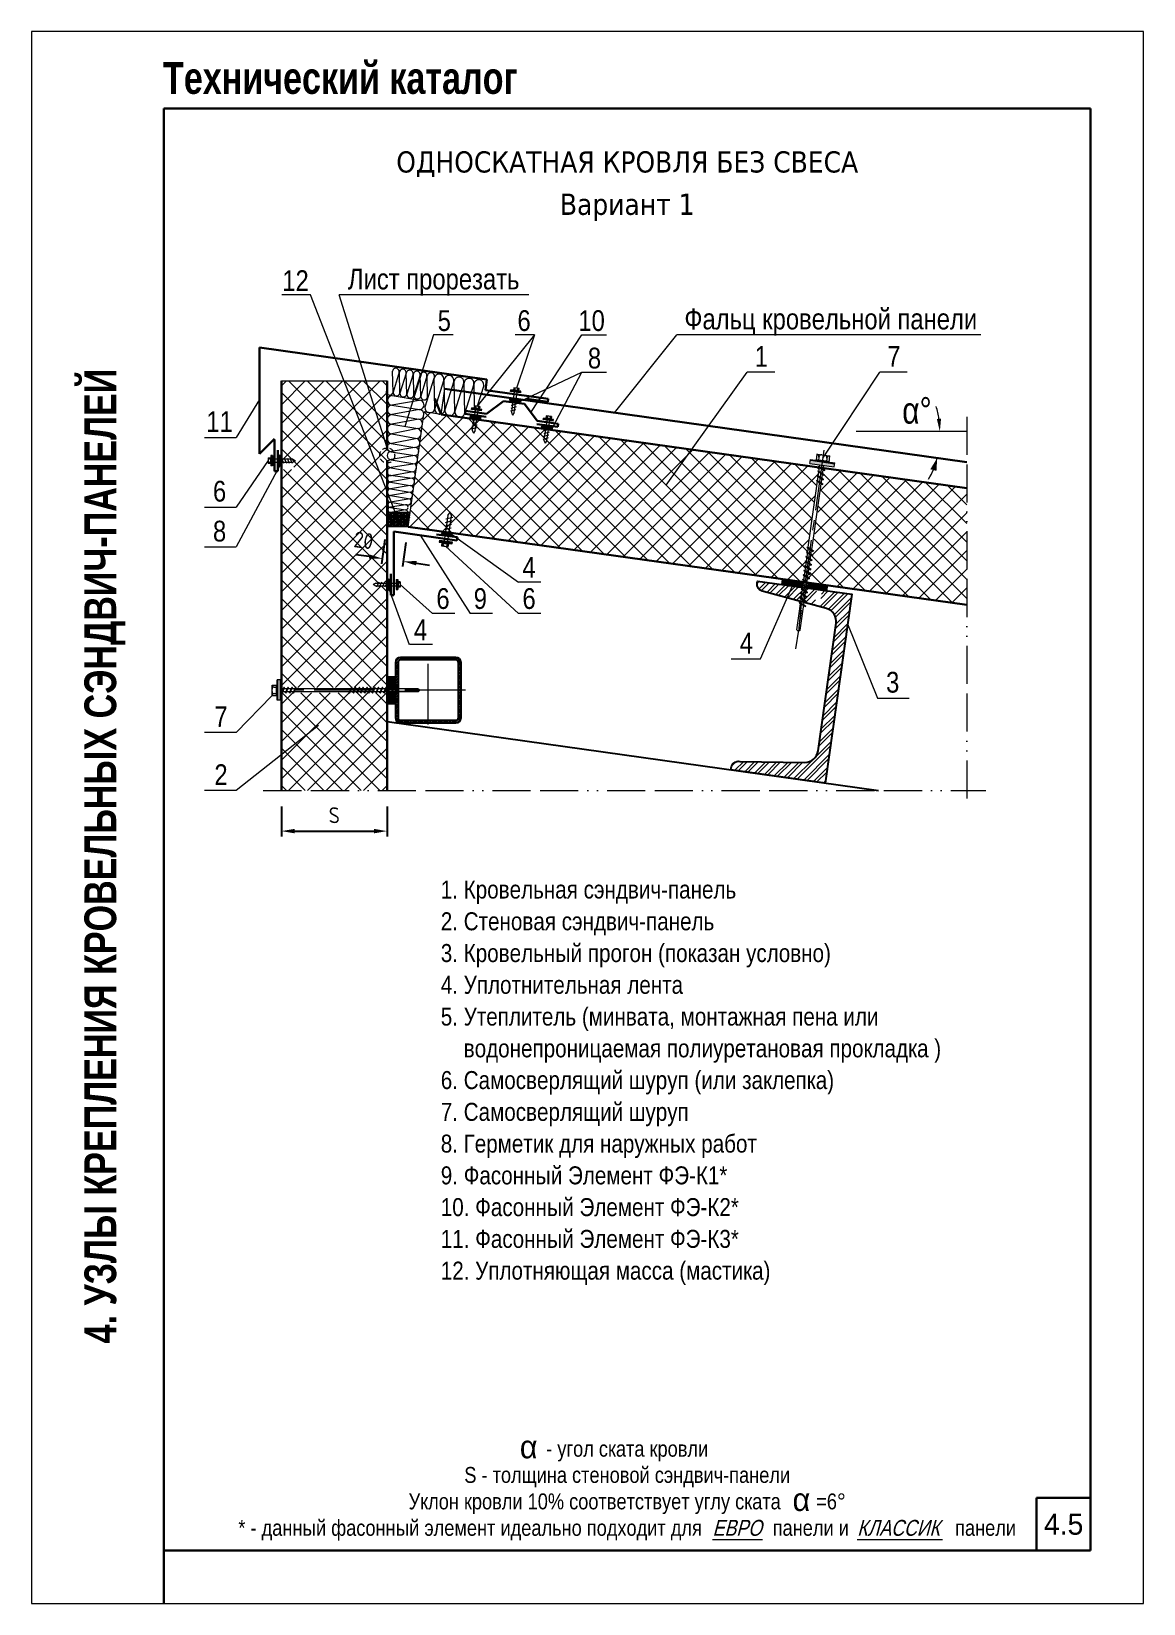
# Model space of a CAD drawing. Extents: x 5821 to 16321, y -13531 to 5774.
# Drawn here: x 10021 to 11071, y -9076 to -7591 of the extents above; entities that cross this region are included whole.
import ezdxf
from ezdxf.enums import TextEntityAlignment as Align

# ---------------------------------------------------------------- set-up
doc = ezdxf.new("R2010")
doc.units = 0
doc.header["$LTSCALE"] = 3
for name, pattern in [('ACAD_ISO13W100', [36, 12, -3, 12, -3, 0, -3, 0, -3]), ('CENTER', [50.8, 31.75, -6.35, 6.35, -6.35]), ('CENTER2', [28.575, 19.05, -3.175, 3.175, -3.175]), ('HIDDEN2', [4.7625, 3.175, -1.5875])]:
    doc.linetypes.add(name, pattern=pattern)
doc.layers.get('0').update_dxf_attribs({"linetype": 'CONTINUOUS', "lineweight": 30})
doc.layers.get('DEFPOINTS').update_dxf_attribs({"linetype": 'CONTINUOUS'})
for name, color, linetype, lineweight in [('Logo', 1, 'CONTINUOUS', 9), ('new_fill', 8, 'CONTINUOUS', 13), ('RAZMER', 7, 'CONTINUOUS', 9), ('Нащельники', 1, 'CONTINUOUS', 30), ('Саморезы', 7, 'CONTINUOUS', 13)]:
    doc.layers.add(name, color=color, linetype=linetype, lineweight=lineweight)
doc.layers.add('ОСИ', color=7, linetype='CENTER', lineweight=9, true_color=0xffffff)
doc.layers.add('Прогон', color=7, linetype='CONTINUOUS')
doc.styles.add('LOGO', font='HATTEN.TTF')
doc.styles.add('ROMANS', font='romans.shx', dxfattribs={"width": 0.85})
doc.styles.get("Standard").update_dxf_attribs({"font": 'TAHOMA.TTF'})
doc.styles.add('style1', font='ARIALN.TTF')
doc.styles.add('style2', font='impact.TTF')
doc.styles.add('курсив', font='ARIAL.TTF', dxfattribs={"width": 0.8, "oblique": 15})
doc.dimstyles.new('5', dxfattribs={"dimscale": 5, "dimtxt": 3, "dimasz": 2.5, "dimexe": 1, "dimexo": 3, "dimgap": 0, "dimtad": 0, "dimdec": 0, "dimzin": 9, "dimdsep": 46, "dimtxsty": 'ROMANS', "dimblk2": 'OBLIQUE', "dimcen": -3, "dimdle": 1.5, "dimclrd": 256, "dimclre": 256, "dimclrt": 256, "dimadec": 0, "dimazin": 0, "dimtfac": 1, "dimtdec": 0, "dimtofl": 0, "dimtmove": 2, "dimatfit": 3, "dimfxl": 0, "dimtvp": 1, "dimtolj": 1, "dimtzin": 9, "dimarcsym": 0})
pattern_1 = [(360, (2265.3452, -14809.3486), (6e-16, 1.25), []), (60, (2265.3452, -14809.3486), (-1.08253175, 0.625), []), (120, (2265.3452, -14809.3486), (-1.08253175, -0.625), [])]

msp = doc.modelspace()

# ---------------------------------------------------------------- texts
for s, p in [('ОДНОСКАТНАЯ КРОВЛЯ БЕЗ СВЕСА', (10583.59, -7724.49)), ('Вариант 1', (10583.59, -7764.49))]:
    msp.add_text(s, height=20).set_placement(p, align=Align.CENTER)
at = {"style": 'style1'}
for s, height, p in [('12', 19.612, (10270.43, -7836.45)), ('5', 19.61, (10410.88, -7874.19)), ('6', 19.61, (10486.21, -7874.19)), ('10', 19.612, (10549.97, -7874.19)), ('8', 19.61, (10552.7, -7909.57)), ('11', 19.612, (10198.71, -7969.63)), ('6', 19.61, (10198.71, -8035.34)), ('8', 19.61, (10198.71, -8073.05)), ('- угол ската кровли', 15, (10583.59, -8937.5)), ('S - толщина стеновой сэндвич-панели', 15, (10583.59, -8962.24)), ('Уклон кровли 10% соответствует углу ската       =6%%D', 15, (10583.59, -8987.24)), ('* - данный фасонный элемент идеально подходит для              панели и                     панели', 15, (10583.59, -9012.24))]:
    msp.add_text(s, height=height, dxfattribs=at).set_placement(p, align=Align.CENTER)
for s, height, p in [('Лист прорезать', 19.6116, (10319.89, -7834.9)), ('Фальц кровельной панели', 19.6116, (10637.58, -7872.64)), ('1', 19.61, (10703.96, -7908.01)), ('7', 19.61, (10829.15, -7908.01)), ('4', 19.61, (10484.68, -8107.23)), ('6', 19.61, (10403.41, -8136.75)), ('9', 19.61, (10438.67, -8136.75)), ('6', 19.61, (10484.68, -8136.75)), ('4', 19.61, (10382.23, -8166.27)), ('4', 19.61, (10689.78, -8178.86)), ('3', 19.61, (10828.02, -8215.78)), ('7', 19.61, (10193.82, -8248.38)), ('2', 19.61, (10193.82, -8303.1)), ('1. Кровельная сэндвич-панель', 17, (10407.57, -8410.27)), ('2. Стеновая сэндвич-панель', 17, (10407.57, -8440.27)), ('3. Кровельный прогон (показан условно)', 17, (10407.57, -8470.27)), ('4. Уплотнительная лента', 17, (10407.57, -8500.27)), ('5. Утеплитель (минвата, монтажная пена или', 17, (10407.57, -8530.27)), ('    водонепроницаемая полиуретановая прокладка )', 17, (10407.57, -8560.27)), ('6. Самосверлящий шуруп (или заклепка)', 17, (10407.57, -8590.27)), ('7. Самосверлящий шуруп', 17, (10407.57, -8620.27)), ('8. Герметик для наружных работ', 17, (10407.57, -8650.27)), ('9. Фасонный Элемент ФЭ-К1*', 17, (10407.57, -8680.27)), ('10. Фасонный Элемент ФЭ-К2*', 17, (10407.57, -8710.27)), ('11. Фасонный Элемент ФЭ-К3*', 17, (10407.57, -8740.27)), ('12. Уплотняющая масса (мастика)', 17, (10407.57, -8770.27))]:
    msp.add_text(s, height=height, dxfattribs=at).set_placement(p)
at = {"color": 1, "style": 'курсив', "oblique": 15, "width": 0.8}
for s, p in [('ЕВРО', (10687.41, -9012.24)), ('КЛАССИК', (10839.7, -9012.24))]:
    msp.add_text(s, height=15, dxfattribs=at).set_placement(p, align=Align.CENTER)
at = {"char_height": 13, "attachment_point": 5, "style": 'style1'}
for insert in [(10490.56, -8928.39), (10748.07, -8978.14)]:
    msp.add_mtext('\\A1;{\\fGreekS|b0|i0|c204|p0;\\H1.667x;a}', dxfattribs=dict(at, insert=insert))
at = {"layer": 'new_fill', "style": 'style2'}
msp.add_text('Технический каталог', height=30, dxfattribs=at).set_placement((10145.3, -7650.19))
msp.add_text('4. УЗЛЫ КРЕПЛЕНИЯ КРОВЕЛЬНЫХ СЭНДВИЧ-ПАНЕЛЕЙ', height=30, rotation=90, dxfattribs=at).set_placement((10086.09, -8370.17), align=Align.MIDDLE_CENTER)
at = {"layer": 'new_fill', "style": 'LOGO'}
msp.add_text('4.5', height=20, dxfattribs=at).set_placement((10995.64, -9001.24), align=Align.MIDDLE_CENTER)
at = {"layer": 'RAZMER', "insert": (10857.15, -7949.4), "char_height": 25, "attachment_point": 5, "style": 'ROMANS'}
msp.add_mtext('\\A1;{\\fGreekS|b0|i0|c204|p0;α\\fGreekS|b0|i0|c0|p0;°}', dxfattribs=at)

# ---------------------------------------------------------------- blocks, each defined once
blk = doc.blocks.new('*D1094')
at = {"layer": 'DEFPOINTS', "color": 0, "transparency": 16777216}
for p in [(10356.9, -8056.3), (10376.7, -8059), (10352.3, -8089.1)]:
    blk.add_point(p, dxfattribs=at)
at = {"layer": 'RAZMER', "lineweight": -2, "transparency": 16777216}
for p, q in [((10354.8, -8071.1), (10351.6, -8094)), ((10374.6, -8073.9), (10371.4, -8096.8)), ((10339.9, -8087.3), (10327.5, -8085.6)), ((10384.5, -8093.6), (10396.9, -8095.3))]:
    blk.add_line(p, q, dxfattribs=at)
at = {"layer": 'RAZMER', "transparency": 16777216}
for points in [[(10340.2, -8085.3), (10339.6, -8089.4), (10352.3, -8089.1)], [(10384.8, -8091.5), (10384.2, -8095.6), (10372.1, -8091.8)]]:
    blk.add_solid(points, dxfattribs=at)
at = {"layer": 'RAZMER', "transparency": 16777216, "insert": (10334.7, -8072), "char_height": 15, "attachment_point": 5, "rotation": 352.0324, "style": 'ROMANS'}
blk.add_mtext('\\A1;20', dxfattribs=at)
blk = doc.blocks.new('_OBLIQUE')
at = {"color": 0, "linetype": 'ByBlock'}
blk.add_line((-0.5, -0.5), (0.5, 0.5), dxfattribs=at)
blk = doc.blocks.new('*D1095')
at = {"layer": 'DEFPOINTS', "color": 0, "transparency": 16777216}
for p in [(10257.1, -8308.2), (10356.9, -8308.2), (10356.9, -8346.6)]:
    blk.add_point(p, dxfattribs=at)
at = {"layer": 'RAZMER', "lineweight": -2, "transparency": 16777216}
for p, q in [((10257.1, -8323.2), (10257.1, -8351.6)), ((10356.9, -8323.2), (10356.9, -8351.6)), ((10269.6, -8346.6), (10344.4, -8346.6))]:
    blk.add_line(p, q, dxfattribs=at)
at = {"layer": 'RAZMER', "transparency": 16777216}
for points in [[(10269.6, -8344.5), (10269.6, -8348.7), (10257.1, -8346.6)], [(10344.4, -8344.5), (10344.4, -8348.7), (10356.9, -8346.6)]]:
    blk.add_solid(points, dxfattribs=at)
at = {"layer": 'RAZMER', "transparency": 16777216, "insert": (10307, -8331.6), "char_height": 15, "attachment_point": 5, "style": 'ROMANS'}
blk.add_mtext('\\A1;S', dxfattribs=at)
blk = doc.blocks.new('саморез1')
at = {"layer": 'new_fill'}
blk.add_hatch(color=254, dxfattribs=at).paths.add_polyline_path([(-1.2, -4.8), (0, -4.8), (0, 4.8), (-1.2, 4.8)])
at = {"layer": 'Саморезы', "ltscale": 150}
for p, q in [((-3.9, 2.6), (-1.5, 2.6)), ((-3.9, 2.6), (-3.9, -2.4)), ((-2.9, 1.7), (-1.5, 1.7)), ((-1.9, 2.6), (-1.9, -2.4)), ((0, 4.8), (-1.5, 4.8)), ((-1.5, 4.8), (-1.5, -4.8)), ((-1.2, 4.8), (-1.2, -4.8)), ((0, 4.8), (0, -4.8)), ((19.2, 1.4), (0, 1.4)), ((8.4, 2.4), (10.5, -2.4)), ((11.1, 2.4), (13.2, -2.4)), ((13.8, 2.4), (15.9, -2.4)), ((16.4, 2.4), (18.5, -2.4)), ((19.2, 1.4), (21.8, 0)), ((19.2, -1.4), (21.8, 0)), ((-3.9, -2.4), (-1.5, -2.4)), ((-2.9, -1.4), (-1.5, -1.4)), ((0, -4.8), (-1.5, -4.8)), ((0, -1.4), (19.2, -1.4))]:
    blk.add_line(p, q, dxfattribs=at)
for centre, start, end in [((-2.9, 2.7), 182.373, 269.9653), ((-2.9, 0.7), 90.0347, 177.627), ((-2.9, -0.4), 182.373, 269.9653), ((-2.9, -2.4), 90.0347, 177.627)]:
    blk.add_arc(centre, 1, start, end, dxfattribs=at)
blk = doc.blocks.new('1volna')
at = {"layer": 'new_fill'}
for p, q in [((2.7, -16.2), (-2.7, 16.2)), ((8.1, 16.2), (2.7, -16.2)), ((13.7, -16.2), (8.3, 16.2)), ((19.1, 16.2), (13.7, -16.2)), ((24.7, -16.2), (19.3, 16.2)), ((30, 16.2), (24.7, -16.2)), ((35.9, -16.2), (30.5, 16.2)), ((41.3, 16.2), (35.9, -16.2))]:
    blk.add_line(p, q, dxfattribs=at)
for centre, start, end in [((2.7, 16.2), 0, 180), ((13.7, 16.2), 0, 180), ((24.7, 16.2), 0, 180), ((35.9, 16.2), 0, 180), ((-2.9, -16.2), 180, 270), ((-2.7, -16.2), 270, 0), ((8.1, -16.2), 180, 270), ((8.3, -16.2), 270, 0), ((19.1, -16.2), 180, 270), ((19.3, -16.2), 270, 0), ((30, -16.2), 180, 270), ((30.5, -16.2), 270, 0)]:
    blk.add_arc(centre, 5.4, start, end, dxfattribs=at)
blk = doc.blocks.new('саморез4')
at = {"layer": 'new_fill'}
blk.add_hatch(color=254, dxfattribs=at).paths.add_polyline_path([(-2.4, -9.4), (0, -9.4), (0, 9.8), (-2.4, 9.8)])
at = {"layer": 'Саморезы', "ltscale": 150}
for p, q in [((-7.9, 5), (-3.1, 5)), ((-7.9, -5), (-7.9, 5)), ((-5.9, 3.1), (-3.1, 3.1)), ((-3.8, -5), (-3.8, 5)), ((0, 9.8), (-3.1, 9.8)), ((-3.1, -9.4), (-3.1, 9.8)), ((-2.4, -9.4), (-2.4, 9.8)), ((0, -9.4), (0, 9.8)), ((64.9, 1.5), (0, 1.5)), ((1.3, -2.2), (3.4, 2.7)), ((1.9, -2.2), (4, 2.7)), ((3.7, 2.9), (3.4, 2.7)), ((3.7, 2.9), (4, 2.7)), ((4.9, -2.2), (7, 2.7)), ((5.5, -2.2), (7.6, 2.7)), ((7.3, 2.9), (7, 2.7)), ((7.3, 2.9), (7.6, 2.7)), ((8.6, -2.2), (10.7, 2.7)), ((9.2, -2.2), (11.3, 2.7)), ((11, 2.9), (10.7, 2.7)), ((11, 2.9), (11.3, 2.7)), ((12.2, -2.2), (14.3, 2.7)), ((12.8, -2.2), (14.9, 2.7)), ((14.6, 2.9), (14.3, 2.7)), ((14.6, 2.9), (14.9, 2.7)), ((64.9, -2.2), (67, 2.7)), ((65.6, -2.2), (67.7, 2.7)), ((67.3, 2.9), (67, 2.7)), ((130, 1.3), (67.1, 1.3)), ((67.3, 2.9), (67.7, 2.7)), ((68.6, -2.2), (70.7, 2.7)), ((69.2, -2.2), (71.3, 2.7)), ((71, 2.9), (70.7, 2.7)), ((71, 2.9), (71.3, 2.7)), ((72.2, -2.2), (74.3, 2.7)), ((72.8, -2.2), (74.9, 2.7)), ((74.6, 2.9), (74.3, 2.7)), ((74.6, 2.9), (74.9, 2.7)), ((75.8, -2.2), (77.9, 2.7)), ((76.4, -2.2), (78.5, 2.7)), ((78.2, 2.9), (77.9, 2.7)), ((78.2, 2.9), (78.5, 2.7)), ((79.5, -2.2), (81.5, 2.7)), ((80.1, -2.2), (82.2, 2.7)), ((81.9, 2.9), (81.5, 2.7)), ((81.9, 2.9), (82.2, 2.7)), ((83.1, -2.2), (85.2, 2.7)), ((83.7, -2.2), (85.8, 2.7)), ((85.5, 2.9), (85.2, 2.7)), ((85.5, 2.9), (85.8, 2.7)), ((86.7, -2.2), (88.8, 2.7)), ((87.3, -2.2), (89.4, 2.7)), ((89.1, 2.9), (88.8, 2.7)), ((89.1, 2.9), (89.4, 2.7)), ((90.3, -2.2), (92.4, 2.7)), ((90.9, -2.2), (93, 2.7)), ((92.7, 2.9), (92.4, 2.7)), ((92.7, 2.9), (93, 2.7)), ((94, -2.2), (96.1, 2.7)), ((94.6, -2.2), (96.7, 2.7)), ((96.4, 2.9), (96.1, 2.7)), ((96.4, 2.9), (96.7, 2.7)), ((97.6, -2.2), (99.7, 2.7)), ((98.2, -2.2), (100.3, 2.7)), ((100, 2.9), (99.7, 2.7)), ((100, 2.9), (100.3, 2.7)), ((101.2, -2.2), (103.3, 2.7)), ((101.8, -2.2), (103.9, 2.7)), ((103.6, 2.9), (103.3, 2.7)), ((103.6, 2.9), (103.9, 2.7)), ((104.8, -2.2), (106.9, 2.7)), ((105.5, -2.2), (107.6, 2.7)), ((107.2, 2.9), (106.9, 2.7)), ((107.2, 2.9), (107.6, 2.7)), ((108.5, -2.2), (110.6, 2.7)), ((109.1, -2.2), (111.2, 2.7)), ((110.9, 2.9), (110.6, 2.7)), ((110.9, 2.9), (111.2, 2.7)), ((130, 1.3), (131.2, 0)), ((-7.9, -5), (-3.1, -5)), ((-5.9, -3.1), (-3.1, -3.1)), ((0, -9.4), (-3.1, -9.4)), ((64.9, -1.5), (0, -1.5)), ((64.9, -1.5), (0, -1.5)), ((1.6, -2.4), (1.3, -2.2)), ((1.6, -2.4), (1.9, -2.2)), ((5.2, -2.4), (4.9, -2.2)), ((5.2, -2.4), (5.5, -2.2)), ((8.9, -2.4), (8.6, -2.2)), ((8.9, -2.4), (9.2, -2.2)), ((12.5, -2.4), (12.2, -2.2)), ((12.5, -2.4), (12.8, -2.2)), ((65.3, -2.4), (64.9, -2.2)), ((65.3, -2.4), (65.6, -2.2)), ((130, -1.3), (67.1, -1.3)), ((68.9, -2.4), (68.6, -2.2)), ((68.9, -2.4), (69.2, -2.2)), ((72.5, -2.4), (72.2, -2.2)), ((72.5, -2.4), (72.8, -2.2)), ((76.1, -2.4), (75.8, -2.2)), ((76.1, -2.4), (76.4, -2.2)), ((79.8, -2.4), (79.5, -2.2)), ((79.8, -2.4), (80.1, -2.2)), ((83.4, -2.4), (83.1, -2.2)), ((83.4, -2.4), (83.7, -2.2)), ((87, -2.4), (86.7, -2.2)), ((87, -2.4), (87.3, -2.2)), ((90.6, -2.4), (90.3, -2.2)), ((90.6, -2.4), (90.9, -2.2)), ((94.3, -2.4), (94, -2.2)), ((94.3, -2.4), (94.6, -2.2)), ((97.9, -2.4), (97.6, -2.2)), ((97.9, -2.4), (98.2, -2.2)), ((101.5, -2.4), (101.2, -2.2)), ((101.5, -2.4), (101.8, -2.2)), ((105.1, -2.4), (104.8, -2.2)), ((105.1, -2.4), (105.5, -2.2)), ((108.8, -2.4), (108.5, -2.2)), ((108.8, -2.4), (109.1, -2.2)), ((130, -1.3), (131.2, 0))]:
    blk.add_line(p, q, dxfattribs=at)
at = {"layer": 'Саморезы'}
for p, q in [((67.1, 1.3), (64.9, 1.5)), ((67.1, -1.3), (64.9, -1.5))]:
    blk.add_line(p, q, dxfattribs=at)
at = {"layer": 'Саморезы', "ltscale": 150}
for centre, radius, start, end in [((-5.9, 5.1), 2, 182.373, 269.9653), ((-5.9, 1.1), 2, 90.0347, 177.627), ((80.3, 1057.7), 1058.9, 271.592, 272.7554), ((-5.9, -1.1), 2, 182.373, 269.9653), ((-5.9, -5.1), 2, 90.0347, 177.627)]:
    blk.add_arc(centre, radius, start, end, dxfattribs=at)

# ---------------------------------------------------------------- dimensions: what is measured, and where the dimension line sits
at = {"layer": 'RAZMER'}
dim = msp.add_linear_dim(base=(10352.3, -8089.06), p1=(10376.69, -8059.05), p2=(10356.89, -8056.28), angle=172.0324, dimstyle='5', dxfattribs=at)
dim.commit()
dim.dimension.update_dxf_attribs({"geometry": '*D1094', "text_midpoint": (10334.67, -8072.02), "dimtype": 161})
dim = msp.add_linear_dim(base=(10356.89, -8346.63), p1=(10257.13, -8308.22), p2=(10356.89, -8308.22), text='S', dimstyle='5', dxfattribs=at)
dim.commit()
dim.dimension.update_dxf_attribs({"geometry": '*D1095', "text_midpoint": (10307.01, -8331.63)})

# ---------------------------------------------------------------- hatches: boundary and pattern name
at = {"layer": 'new_fill'}
h = msp.add_hatch(dxfattribs=at)
h.set_pattern_fill('ANSI37', color=256, scale=100, style=0)
h.set_pattern_definition([(45, (2838.22, -9705.844), (-8.838835, 8.838835), []), (135, (2838.22, -9705.844), (-8.838835, -8.838835), [])])
h.paths.add_polyline_path([(10356.89, -7921.24), (10257.13, -7921.24), (10257.13, -8001.21), (10257.49, -8002.07), (10267.85, -8002.07), (10270.38, -8003.47), (10267.85, -8004.87), (10257.13, -8004.87), (10257.13, -8115.12), (10356.89, -8009.61)])
h.paths.add_polyline_path([(10356.89, -8115.12), (10346.17, -8115.12), (10343.63, -8113.72), (10346.17, -8112.32), (10356.52, -8112.32), (10356.89, -8111.46), (10356.89, -8009.61), (10257.13, -8115.12), (10257.13, -8211.04), (10356.89, -8211.04)])
h.paths.add_polyline_path([(10356.89, -8215.84), (10257.13, -8215.84), (10257.13, -8308.22), (10356.89, -8308.22)])
h.paths.add_polyline_path([(10322.29, -8058.93), (10350.16, -8062.83), (10347.04, -8085.11), (10319.17, -8081.21)], flags=24)
h = msp.add_hatch(dxfattribs=at)
h.set_pattern_fill('NET3', color=256, scale=10, style=0)
h.set_pattern_definition([(0, (2266.2581, -14809.4769), (0, 1.25), []), (60, (2266.2581, -14809.4769), (-1.08253175, 0.625), []), (120, (2266.2581, -14809.4769), (-1.08253175, -0.625), [])])
h.paths.add_polyline_path([(10476.05, -7937.98), (10474.02, -7937.7, 0.7552167), (10473.52, -7941.29), (10475.54, -7941.58)])
h.paths.add_polyline_path([(10475.54, -7941.58), (10479.7, -7942.16), (10480.2, -7938.57), (10476.05, -7937.98)])
h.paths.add_polyline_path([(10479.7, -7942.16), (10481.13, -7942.36, 0.7552167), (10481.63, -7938.77), (10480.2, -7938.57)])
h = msp.add_hatch(dxfattribs=at)
h.set_pattern_fill('ANSI37', color=256, scale=100, style=0)
h.set_pattern_definition([(45, (-3826.364, -18392.512), (-8.838835, 8.838835), []), (135, (-3826.364, -18392.512), (-8.838835, -8.838835), [])])
h.paths.add_polyline_path([(10509.93, -7967.26), (10508.89, -7974.63), (10504.73, -7974.04), (10505.77, -7966.68), (10392.02, -7950.69), (10391.64, -7953.4, -0.0210888), (10391.59, -7953.78), (10390.39, -7962.35, -0.0200414), (10390.33, -7962.71), (10387.92, -7979.88, -0.0656886), (10387.76, -7981), (10386.75, -7988.19, -0.0761185), (10386.6, -7989.3), (10385.71, -7995.6, -0.0873309), (10385.52, -7996.98), (10384.66, -8003.12, -0.0523907), (10384.53, -8004.03), (10383.62, -8010.49, -0.0327788), (10383.56, -8010.88), (10382.73, -8016.84, -0.0426519), (10382.64, -8017.43), (10381.79, -8023.51, -0.0438305), (10381.71, -8024.05), (10380.96, -8029.38, -0.0519206), (10380.85, -8030.18), (10376.79, -8059.06), (10749.47, -8111.23), (10764.65, -8003.06)])
h.paths.add_polyline_path([(10769.41, -8003.73), (10754.22, -8111.89), (10904.13, -8132.87), (10904.13, -8022.66)])
h = msp.add_hatch(dxfattribs=at)
h.set_pattern_fill('NET3', color=256, scale=10, style=0)
h.set_pattern_definition(pattern_1)
h.paths.add_polyline_path([(10438.43, -7953.67), (10436.79, -7953.44, 0.7824442), (10436.31, -7956.91), (10437.94, -7957.14)])
h.paths.add_polyline_path([(10442.59, -7954.26), (10438.43, -7953.67), (10437.94, -7957.14), (10442.1, -7957.72)])
h.paths.add_polyline_path([(10444.41, -7954.51), (10442.59, -7954.26), (10442.1, -7957.72), (10443.92, -7957.98, 0.7824442)])
h = msp.add_hatch(dxfattribs=at)
h.set_pattern_fill('NET3', color=256, scale=10, style=0)
h.set_pattern_definition(pattern_1)
h.paths.add_polyline_path([(10506.05, -7963.18), (10504.41, -7962.95, 0.7824442), (10503.93, -7966.41), (10505.56, -7966.64)])
h.paths.add_polyline_path([(10510.21, -7963.76), (10506.05, -7963.18), (10505.56, -7966.64), (10509.72, -7967.23)])
h.paths.add_polyline_path([(10512.03, -7964.02), (10510.21, -7963.76), (10509.72, -7967.23), (10511.54, -7967.48, 0.7824442)])
h = msp.add_hatch(dxfattribs=at)
h.set_pattern_fill('NET3', color=256, scale=10, style=0)
h.set_pattern_definition([(0, (3103.2698, -14685.9894), (0, 1.25), []), (60, (3103.2698, -14685.9894), (-1.08253175, 0.625), []), (120, (3103.2698, -14685.9894), (-1.08253175, -0.625), [])])
h.paths.add_polyline_path([(10257.13, -7994.39), (10257.13, -7992.87, 0.7824442), (10253.63, -7992.87), (10253.63, -7994.39)])
h.paths.add_polyline_path([(10253.63, -7994.39), (10253.63, -7998.59), (10257.13, -7998.59), (10257.13, -7994.39)])
h.paths.add_polyline_path([(10253.63, -7998.59), (10253.63, -8000.56, 0.7824442), (10257.13, -8000.56), (10257.13, -7998.59)])
h = msp.add_hatch(dxfattribs=at)
h.set_pattern_fill('ESCHER', color=256, scale=5, style=0)
h.set_pattern_definition([(60, (1788.22, -9675.8375), (-6, -1e-09), [5.5, -0.5]), (180, (1788.22, -9675.8375), (3, -5.1961524), [5.5, -0.5]), (300, (1788.22, -9675.8375), (6, -1e-09), [5.5, -0.5]), (60, (1788.72, -9675.8375), (-6, -1e-09), [1, -5]), (300, (1788.72, -9675.8375), (6, -1e-09), [1, -5]), (60, (1787.97, -9675.4045), (-6, -1e-09), [1, -5]), (180, (1787.97, -9675.4045), (3, -5.1961524), [1, -5]), (300, (1787.97, -9676.2705), (6, -1e-09), [1, -5]), (180, (1787.97, -9676.2705), (3, -5.1961524), [1, -5]), (60, (1786.22, -9675.8375), (-6, -1e-09), [1, -5]), (300, (1786.22, -9675.8375), (6, -1e-09), [1, -5]), (60, (1789.22, -9677.5695), (-6, -1e-09), [1, -5]), (180, (1789.22, -9677.5695), (3, -5.1961524), [1, -5]), (300, (1789.22, -9674.1054), (6, -1e-09), [1, -5]), (180, (1789.22, -9674.1054), (3, -5.1961524), [1, -5]), (0, (1789.22, -9674.9714), (-3, 5.1961524), [3.5, -2.5]), (0, (1789.22, -9676.7035), (-3, 5.1961524), [3.5, -2.5]), (120, (1788.47, -9674.5384), (-6, 1e-09), [3.5, -2.5]), (120, (1786.97, -9675.4045), (-6, 1e-09), [3.5, -2.5]), (240, (1786.97, -9676.2705), (3, -5.1961524), [3.5, -2.5]), (240, (1788.47, -9677.1365), (3, -5.1961524), [3.5, -2.5])])
h.paths.add_polyline_path([(10378.67, -8045.69), (10356.89, -8045.69), (10356.89, -8059.06), (10376.79, -8059.06)])
h = msp.add_hatch(dxfattribs=at)
h.set_pattern_fill('NET3', color=256, scale=10, angle=-8, style=0)
h.set_pattern_definition([(352, (365.4855, -13464.6677), (0.17396638, 1.23783509), []), (52, (365.4855, -13464.6677), (-0.98501344, 0.76957684), []), (112, (365.4855, -13464.6677), (-1.15897982, -0.46825824), [])])
h.paths.add_polyline_path([(10411.72, -8063.95), (10409.89, -8063.69, 0.784012), (10409.41, -8067.16), (10411.24, -8067.42)])
h.paths.add_polyline_path([(10415.88, -8064.53), (10411.72, -8063.95), (10411.24, -8067.42), (10415.39, -8068)])
h.paths.add_polyline_path([(10417.5, -8064.76), (10415.88, -8064.53), (10415.39, -8068), (10417.02, -8068.23, 0.7809828)])
h = msp.add_hatch(dxfattribs=at)
h.set_pattern_fill('NET3', color=256, scale=10, style=0)
h.set_pattern_definition([(0, (3206.5305, -14803.0046), (0, 1.25), []), (60, (3206.5305, -14803.0046), (-1.08253175, 0.625), []), (120, (3206.5305, -14803.0046), (-1.08253175, -0.625), [])])
h.paths.add_polyline_path([(10360.39, -8111.41), (10360.39, -8109.89, 0.7824442), (10356.89, -8109.89), (10356.89, -8111.41)])
h.paths.add_polyline_path([(10356.89, -8111.41), (10356.89, -8115.61), (10360.39, -8115.61), (10360.39, -8111.41)])
h.paths.add_polyline_path([(10356.89, -8115.61), (10356.89, -8117.57, 0.7824442), (10360.39, -8117.57), (10360.39, -8115.61)])
h = msp.add_hatch(dxfattribs=at)
h.set_pattern_fill('ANSI32', color=256, scale=20, style=0)
h.set_pattern_definition([(45, (1714.509, -18956.9286), (-5.303301, 5.303301), []), (45, (1718.045, -18956.9286), (-5.303301, 5.303301), [])])
h.paths.add_polyline_path([(10767.41, -8118.97), (10765.21, -8134.64), (10771.62, -8136.37, -0.3791009), (10780.85, -8150.3), (10763.89, -8270.8, -0.3791009), (10751.19, -8281.64), (10689.79, -8280.73, 0.4142136), (10681.66, -8286.86), (10681.41, -8288.64), (10770.53, -8301.18), (10795.6, -8122.93)])
h.paths.add_polyline_path([(10760.54, -8133.37), (10762.66, -8118.3), (10749.8, -8116.49), (10737.28, -8127.07)])
h.paths.add_polyline_path([(10737.28, -8127.07), (10749.8, -8116.49), (10706.48, -8110.4), (10706.23, -8112.18, 0.4142136), (10712.36, -8120.31)])
h = msp.add_hatch(dxfattribs=at)
h.set_pattern_fill('NET3', color=256, scale=10, style=0)
h.set_pattern_definition([(0, (-3826.3637, -18243.5124), (0, 1.25), []), (60, (-3826.3637, -18243.5124), (-1.082531755, 0.625), []), (120, (-3826.3637, -18243.5124), (-1.082531755, -0.625), [])])
h.paths.add_polyline_path([(10749.47, -8111.23), (10730.31, -8108.54), (10729.59, -8113.65), (10748.75, -8116.34)])
h.paths.add_polyline_path([(10772.89, -8114.5), (10754.22, -8111.89), (10753.5, -8117.01), (10772.14, -8119.63)])
h = msp.add_hatch(dxfattribs=at)
h.set_pattern_fill('ANSI32', color=256, scale=5, style=0)
h.set_pattern_definition([(45, (-4007.3123, -18397.3521), (-1.32582521, 1.32582521), []), (45, (-4006.4284, -18397.3521), (-1.32582521, 1.32582521), [])])
h.paths.add_polyline_path([(10369.69, -8182.46, 0.4142136), (10364.69, -8187.46), (10364.69, -8239.46, 0.4142136), (10369.69, -8244.46), (10421.69, -8244.46, 0.4142136), (10426.69, -8239.46), (10426.69, -8187.46, 0.4142136), (10421.69, -8182.46)])
h.paths.add_polyline_path([(10421.69, -8184.96, -0.4142136), (10424.19, -8187.46), (10424.19, -8239.46, -0.4142136), (10421.69, -8241.96), (10369.69, -8241.96, -0.4142136), (10367.19, -8239.46), (10367.19, -8187.46, -0.4142136), (10369.69, -8184.96)], flags=16)
h = msp.add_hatch(dxfattribs=at)
h.set_pattern_fill('NET3', color=256, scale=10, style=0)
h.set_pattern_definition([(0, (9138.2201, -11160.8375), (0, 1.25), []), (60, (9138.2201, -11160.8375), (-1.08253175, 0.625), []), (120, (9138.2201, -11160.8375), (-1.08253175, -0.625), [])])
h.paths.add_polyline_path([(10364.69, -8200.75), (10356.89, -8200.75), (10356.89, -8212.32), (10358.85, -8212.32), (10359.43, -8210.95), (10359.74, -8210.72), (10360.05, -8210.95), (10359.46, -8212.32), (10362.47, -8212.32), (10363.06, -8210.95), (10363.37, -8210.72), (10363.68, -8210.95), (10363.09, -8212.32), (10364.69, -8212.32)])
h.paths.add_polyline_path([(10364.69, -8215.92), (10364.59, -8215.84), (10364.69, -8215.62), (10364.69, -8214.96), (10361.96, -8214.96), (10361.58, -8215.85), (10361.27, -8216.07), (10360.96, -8215.84), (10361.34, -8214.96), (10358.33, -8214.96), (10357.95, -8215.85), (10357.64, -8216.07), (10357.34, -8215.84), (10357.72, -8214.96), (10356.89, -8214.96), (10356.89, -8226.53), (10364.69, -8226.53)])

# ---------------------------------------------------------------- linework, layer by layer
at = {"color": 1}
for p, q in [((10146.09, -7664.09), (10146.09, -9076.24)), ((10146.09, -7664.09), (11021.09, -7664.09)), ((11021.09, -7664.09), (11021.09, -9026.24)), ((10970.18, -8976.24), (11021.09, -8976.24)), ((10970.18, -8976.24), (10970.18, -9026.24)), ((10146.09, -9026.24), (11021.09, -9026.24))]:
    msp.add_line(p, q, dxfattribs=at)
for p, q in [((10257.13, -8308.22), (10257.13, -7921.24)), ((10356.89, -7987.08), (10356.89, -7921.24)), ((10411.26, -7928.88), (10904.17, -7998.15)), ((10407.88, -7952.92), (10402.1, -7937.97)), ((10407.88, -7952.92), (10904.13, -8022.66)), ((10356.89, -8308.22), (10356.89, -7996.14)), ((10376.79, -8059.06), (10904.13, -8132.87))]:
    msp.add_line(p, q)
at = {"layer": 'Logo'}
for p, q in [((10664.07, -9015.81), (10711.31, -9015.81)), ((10800.69, -9015.81), (10881.14, -9015.81))]:
    msp.add_line(p, q, dxfattribs=at)
at = {"layer": 'new_fill'}
for p, q in [((10388.63, -7935.66), (10388.13, -7915.97)), ((10394.54, -7916.87), (10388.63, -7935.66)), ((10401.11, -7919.01), (10392.6, -7946.06)), ((10395.16, -7936.58), (10394.65, -7916.89)), ((10439.46, -7945.45), (10438.93, -7924.32)), ((10448.16, -7925.62), (10442.02, -7945.15)), ((10388.95, -7939.49), (10361.48, -7944.24)), ((10361.48, -7944.24), (10387.56, -7948.47)), ((10361.59, -7935.25), (10387.67, -7939.49)), ((10387.56, -7948.47), (10361.37, -7953.22)), ((10361.37, -7953.22), (10386.78, -7957.45)), ((10386.78, -7957.45), (10361.37, -7962.19)), ((10361.37, -7962.34), (10385.96, -7966.44)), ((10385.96, -7966.44), (10361.37, -7971.31)), ((10361.37, -7971.46), (10385.3, -7975.88)), ((10360.62, -7980.4), (10383.04, -7984.14)), ((10383.04, -7984.14), (10360.62, -7987.87)), ((10360.62, -7988.2), (10383.04, -7991.94)), ((10385.3, -7975.88), (10361.37, -7980.42)), ((10383.04, -7991.94), (10360.62, -7995.67)), ((10360.62, -7995.8), (10383.04, -7999.53)), ((10383.04, -7999.53), (10360.62, -8003.27)), ((10360.62, -8003.4), (10381.04, -8007.32)), ((10360, -8010.52), (10380.59, -8013.25)), ((10380.59, -8013.25), (10360, -8016.75)), ((10360, -8017.02), (10378.68, -8020.13)), ((10381.04, -8007.32), (10360.62, -8010.87)), ((10378.68, -8020.13), (10360, -8023.24)), ((10360, -8023.35), (10378.68, -8026.46)), ((10378.68, -8026.46), (10360, -8029.58)), ((10360, -8029.68), (10378.68, -8032.8)), ((10378.68, -8032.8), (10360, -8035.91)), ((10360, -8035.91), (10374.25, -8038.28)), ((10374.25, -8038.28), (10360, -8040.66)), ((10360, -8040.87), (10374.25, -8043.24)), ((10374.25, -8043.24), (10360, -8045.61))]:
    msp.add_line(p, q, dxfattribs=at)
for centre, radius, start, end in [((10391.34, -7916.42), 3.24, 352, 172), ((10398.2, -7917.21), 3.57, 329.35677, 174.79879), ((10443.54, -7924.97), 4.66, 352, 172), ((10361.48, -7948.72), 4.48, 90, 270), ((10361.59, -7939.73), 4.48, 90, 270), ((10385.32, -7935.2), 3.24, 172, 262), ((10385.43, -7935.21), 3.24, 262, 352), ((10387.26, -7943.98), 4.51, 264.63658, 84.75903), ((10391.84, -7936.11), 3.24, 172, 262), ((10391.95, -7936.13), 3.24, 262, 352), ((10361.37, -7957.7), 4.48, 90, 270), ((10385.87, -7961.9), 4.54, 270.92841, 78.46721), ((10387.15, -7952.96), 4.51, 264.63658, 84.75903), ((10435.03, -7952.03), 4.66, 262, 279.8167), ((10361.37, -7966.82), 4.48, 90, 270), ((10361.37, -7975.94), 4.48, 90, 270), ((10384.14, -7971.05), 4.97, 283.53183, 68.2912), ((10360.62, -7984.14), 3.74, 90, 270), ((10360.62, -7991.94), 3.74, 90, 270), ((10383.59, -7979.84), 4.33, 262.64444, 66.54846), ((10383.04, -7987.86), 3.72, 354.92132, 90.07773), ((10383.05, -7988.24), 3.7, 269.76441, 0.70575), ((10360.62, -7999.53), 3.74, 90, 270), ((10360.62, -8007.13), 3.74, 90, 270), ((10380.22, -8002.96), 4.44, 280.63776, 50.57661), ((10381.68, -7995.73), 4.04, 289.68043, 70.31957), ((10360, -8013.63), 3.11, 90, 270), ((10360, -8020.13), 3.11, 90, 270), ((10379.21, -8016.64), 3.53, 261.4166, 356.88458), ((10380.65, -8010.27), 2.98, 268.87795, 82.4652), ((10379.41, -8016.38), 3.35, 352.19821, 69.3787), ((10360, -8026.46), 3.11, 90, 270), ((10360, -8032.8), 3.11, 90, 270), ((10376.35, -8035.16), 3.32, 246.93593, 45.3637), ((10378.68, -8023.24), 3.11, 360, 90), ((10378.68, -8023.35), 3.11, 270, 0), ((10377.85, -8029.46), 3.11, 359.94238, 74.45324), ((10377.06, -8029.24), 3.9, 294.47898, 355.26623), ((10360, -8038.28), 2.37, 90, 270), ((10360, -8043.24), 2.37, 90, 270), ((10374.25, -8040.66), 2.37, 0, 90), ((10374.25, -8040.87), 2.37, 270, 0), ((10374.25, -8045.61), 2.37, 0, 90)]:
    msp.add_arc(centre, radius, start, end, dxfattribs=at)
at = {"layer": 'RAZMER'}
for p, q in [((10284.63, -7840.07), (10257.35, -7840.07)), ((10366.34, -8050.11), (10284.63, -7840.07)), ((10356.96, -7984.64), (10311.76, -7840.07)), ((10490.83, -7840.07), (10311.76, -7840.07)), ((10490.83, -7840.07), (10312.75, -7840.07)), ((10400.83, -7877.81), (10373.66, -7964.39)), ((10419.33, -7877.81), (10400.83, -7877.81)), ((10496.18, -7877.81), (10442.05, -7945.16)), ((10496.18, -7877.81), (10477.68, -7877.81)), ((10496.18, -7877.81), (10478.94, -7928.1)), ((10492.63, -7951.12), (10540.78, -7877.81)), ((10540.78, -7877.81), (10564.04, -7877.81)), ((10571.74, -7951.43), (10630.44, -7877.81)), ((10917.32, -7877.81), (10630.44, -7877.81)), ((10917.32, -7877.81), (10630.44, -7877.81)), ((10482.75, -7940.59), (10540.78, -7913.19)), ((10513.15, -7965.6), (10540.78, -7913.19)), ((10540.78, -7913.19), (10564.04, -7913.19)), ((10620.37, -8019.8), (10696.82, -7913.19)), ((10722.85, -7913.19), (10696.82, -7913.19)), ((10722.85, -7913.19), (10696.82, -7913.19)), ((10768.33, -7994.24), (10822.01, -7913.19)), ((10848.04, -7913.19), (10822.01, -7913.19)), ((10848.04, -7913.19), (10822.01, -7913.19)), ((10257.13, -7921.24), (10356.89, -7921.24)), ((10407.88, -7952.92), (10411.26, -7928.88)), ((10236.48, -7938.89), (10214.37, -7974.75)), ((10376.79, -8059.06), (10392.02, -7950.69)), ((10407.88, -7952.92), (10392.02, -7950.69)), ((10904.13, -7969.13), (10799.68, -7969.13)), ((10184.42, -7974.75), (10214.37, -7974.75)), ((10244.69, -7996.58), (10214.37, -8040.46)), ((10255.38, -8001.93), (10214.37, -8078.17)), ((10184.42, -8040.46), (10214.37, -8040.46)), ((10378.67, -8045.69), (10356.89, -8045.69)), ((10376.79, -8059.06), (10356.89, -8059.06)), ((10184.42, -8078.17), (10214.37, -8078.17)), ((10388.14, -8067.2), (10435.43, -8140.92)), ((10411.87, -8077.56), (10480.9, -8140.92)), ((10418.61, -8066.68), (10480.9, -8111.41)), ((10358.64, -8117.69), (10377.63, -8170.44)), ((10369.33, -8113.72), (10399.64, -8140.92)), ((10502.1, -8111.41), (10480.9, -8111.41)), ((10709.32, -8183.98), (10740.51, -8112.58)), ((10729.59, -8113.65), (10730.31, -8108.54)), ((10772.13, -8119.72), (10772.89, -8114.5)), ((10420.84, -8140.92), (10399.64, -8140.92)), ((10456.5, -8140.92), (10435.43, -8140.92)), ((10502.1, -8140.92), (10480.9, -8140.92)), ((10791.67, -8150.89), (10819.96, -8220.9)), ((10399.66, -8170.44), (10378.45, -8170.44)), ((10681.72, -8183.98), (10709.32, -8183.98)), ((10356.89, -8200.53), (10364.69, -8200.53)), ((10247.93, -8218.72), (10214.37, -8253.5)), ((10356.89, -8226.3), (10364.69, -8226.3)), ((10819.96, -8220.9), (10849.82, -8220.9)), ((10214.37, -8253.5), (10184.51, -8253.5)), ((10292.07, -8246.72), (10214.37, -8308.22)), ((10214.37, -8308.22), (10184.51, -8308.22))]:
    msp.add_line(p, q, dxfattribs=at)
at = {"layer": 'RAZMER', "linetype": 'ACAD_ISO13W100'}
for p, q in [((10904.13, -7955.16), (10904.13, -8321.64)), ((10239.94, -8308.22), (10922.2, -8308.22))]:
    msp.add_line(p, q, dxfattribs=at)
at = {"layer": 'RAZMER', "linetype": 'CENTER2'}
for p, q in [((10769.38, -7986.91), (10742.63, -8174.35)), ((10395.69, -8245.77), (10395.69, -8180.99)), ((10430.79, -8213.44), (10257.13, -8213.44))]:
    msp.add_line(p, q, dxfattribs=at)
at = {"layer": 'RAZMER'}
msp.add_lwpolyline([(11071.09, -7591.24), (10021.09, -7591.24), (10021.09, -9076.24), (11071.09, -9076.24)], close=True, dxfattribs=at)
at = {"layer": 'RAZMER', "linetype": 'HIDDEN2', "ltscale": 0.5}
msp.add_circle((10356.96, -7991.73), 7.09, dxfattribs=at)
at = {"layer": 'RAZMER'}
for centre, radius, start, end in [((10474.28, -7939.57), 1.89, 97.87857, 246.12143), ((10480.87, -7940.49), 1.89, 277.87857, 66.12143), ((10436.98, -7955.24), 1.8, 95.91761, 248.08239), ((10443.73, -7956.18), 1.8, 275.91761, 68.08239), ((10504.6, -7964.74), 1.8, 95.91761, 248.08239), ((10511.35, -7965.69), 1.8, 275.91761, 68.08239), ((10255.38, -7993.31), 1.8, 13.91761, 166.08239), ((10255.38, -8000.12), 1.8, 193.91761, 346.08239), ((10410.07, -8065.49), 1.8, 95.91761, 248.08239), ((10416.83, -8066.43), 1.8, 275.91761, 68.08239), ((10358.64, -8110.32), 1.8, 13.91761, 166.08239), ((10358.64, -8117.14), 1.8, 193.91761, 346.08239)]:
    msp.add_arc(centre, radius, start, end, dxfattribs=at)
at = {"layer": 'RAZMER', "lineweight": 0}
for centre, radius, start, end in [((10797.29, -7969.13), 81.51, 8.44301, 16.88601), ((10822.23, -7983.31), 55.12, 326.006, 348.57472)]:
    msp.add_arc(centre, radius, start, end, dxfattribs=at)
at = {"layer": 'RAZMER'}
for points in [[(10879.91, -7957.01), (10875.92, -7957.31), (10878.8, -7969.13)], [(10869.8, -8004.75), (10875.56, -8006.38), (10876.26, -7994.23)]]:
    msp.add_solid(points, dxfattribs=at)
at = {"layer": 'Нащельники'}
for p, q in [((10236.48, -7990.33), (10236.48, -7889.92)), ((10236.48, -7889.92), (10451.04, -7920.07)), ((10451.04, -7920.07), (10449.65, -7929.98)), ((10449.65, -7929.98), (10509.11, -7938.33)), ((10466.8, -7940.35), (10450.83, -7952.39)), ((10466.8, -7940.35), (10486.61, -7943.13)), ((10486.61, -7943.13), (10498.65, -7959.11)), ((10508.72, -7941.12), (10488.92, -7938.33)), ((10509.11, -7938.33), (10508.72, -7941.12)), ((10430.61, -7952.57), (10431.03, -7949.6)), ((10450.41, -7955.36), (10430.61, -7952.57)), ((10450.83, -7952.39), (10431.03, -7949.6)), ((10498.65, -7959.11), (10518.45, -7961.89)), ((10498.23, -7962.08), (10518.03, -7964.86)), ((10518.03, -7964.86), (10518.45, -7961.89)), ((10236.48, -7990.33), (10250.63, -7976.19)), ((10250.63, -7976.7), (10250.63, -8006.7)), ((10253.63, -7986.7), (10253.63, -8006.7)), ((10250.63, -8006.7), (10253.63, -8006.7)), ((10363.39, -8063.72), (10363.39, -8123.72)), ((10363.39, -8063.72), (10422.8, -8072.07)), ((10403.41, -8066.32), (10423.22, -8069.1)), ((10423.22, -8069.1), (10422.8, -8072.07)), ((10360.39, -8103.72), (10360.39, -8123.72)), ((10360.39, -8123.72), (10363.39, -8123.72))]:
    msp.add_line(p, q, dxfattribs=at)
at = {"layer": 'Прогон', "linetype": 'Continuous'}
msp.add_line((10356.89, -8243), (10820.76, -8308.22), dxfattribs=at)
msp.add_lwpolyline([(10681.41, -8288.64), (10681.66, -8286.86, -0.4142136), (10689.79, -8280.73), (10751.19, -8281.64, 0.3791009), (10763.89, -8270.8), (10780.85, -8150.3, 0.3791009), (10771.62, -8136.37), (10712.36, -8120.31, -0.4142136), (10706.23, -8112.18), (10706.48, -8110.4), (10795.6, -8122.93), (10770.53, -8301.18)], format="xyb", close=True, dxfattribs=at)
at = {"layer": 'Прогон'}
for points in [[(10364.69, -8187.46), (10364.69, -8239.46)], [(10367.19, -8187.46), (10367.19, -8239.46)], [(10421.69, -8182.46), (10369.69, -8182.46)], [(10421.69, -8184.96), (10369.69, -8184.96)], [(10424.19, -8239.46), (10424.19, -8187.46)], [(10426.69, -8239.46), (10426.69, -8187.46)], [(10369.69, -8241.96), (10421.69, -8241.96)], [(10369.69, -8244.46), (10421.69, -8244.46)]]:
    msp.add_lwpolyline(points, dxfattribs=at)
for centre, radius, start, end in [((10369.69, -8187.46), 5, 90, 180), ((10369.69, -8187.46), 2.5, 90, 180), ((10421.69, -8187.46), 5, 0, 90), ((10421.69, -8187.46), 2.5, 0, 90), ((10369.69, -8239.46), 5, 180, 270), ((10369.69, -8239.46), 2.5, 180, 270), ((10421.69, -8239.46), 5, 270, 0), ((10421.69, -8239.46), 2.5, 270, 0)]:
    msp.add_arc(centre, radius, start, end, dxfattribs=at)

# ---------------------------------------------------------------- block references
at = {"layer": 'RAZMER'}
for name, p, xscale, yscale, zscale, rotation in [('1volna', (10362.21, -7922.06), 0.6000000000000001, 0.6000000000000001, 0.6000000000000001, 351.9999999999927), ('1volna', (10401.63, -7933.21), 0.864, 0.864, 0.864, 351.9999999999927), ('саморез4', (10767.37, -8000.83), 1.21, 1.21, 1.21, 261.9658454903696)]:
    msp.add_blockref(name, p, dxfattribs=dict(at, xscale=xscale, yscale=yscale, zscale=zscale, rotation=rotation))
at = {"layer": 'RAZMER', "rotation": 262}
for p in [(10478.27, -7931.98), (10441.38, -7949.04), (10509, -7958.55)]:
    msp.add_blockref('саморез1', p, dxfattribs=at)
at = {"layer": 'RAZMER'}
for name, p in [('саморез1', (10248.63, -7996.7)), ('саморез4', (10256.13, -8213.64))]:
    msp.add_blockref(name, p, dxfattribs=at)
at = {"layer": 'RAZMER', "xscale": -1}
msp.add_blockref('саморез1', (10365.39, -8113.72), dxfattribs=at)
at = {"layer": 'ОСИ', "ltscale": 150, "xscale": 1.259999999943126, "yscale": 1.260000000038417, "zscale": 1.26, "rotation": 81.63872847860694}
msp.add_blockref('саморез1', (10412.41, -8072.62), dxfattribs=at)

msp.set_redraw_order([(e.dxf.handle, doc.entitydb.next_handle()) for e in msp.query("TEXT MTEXT ATTDEF DIMENSION ARC_DIMENSION")])  # texts and dimensions are drawn at this point

doc.saveas('drawing.dxf')
